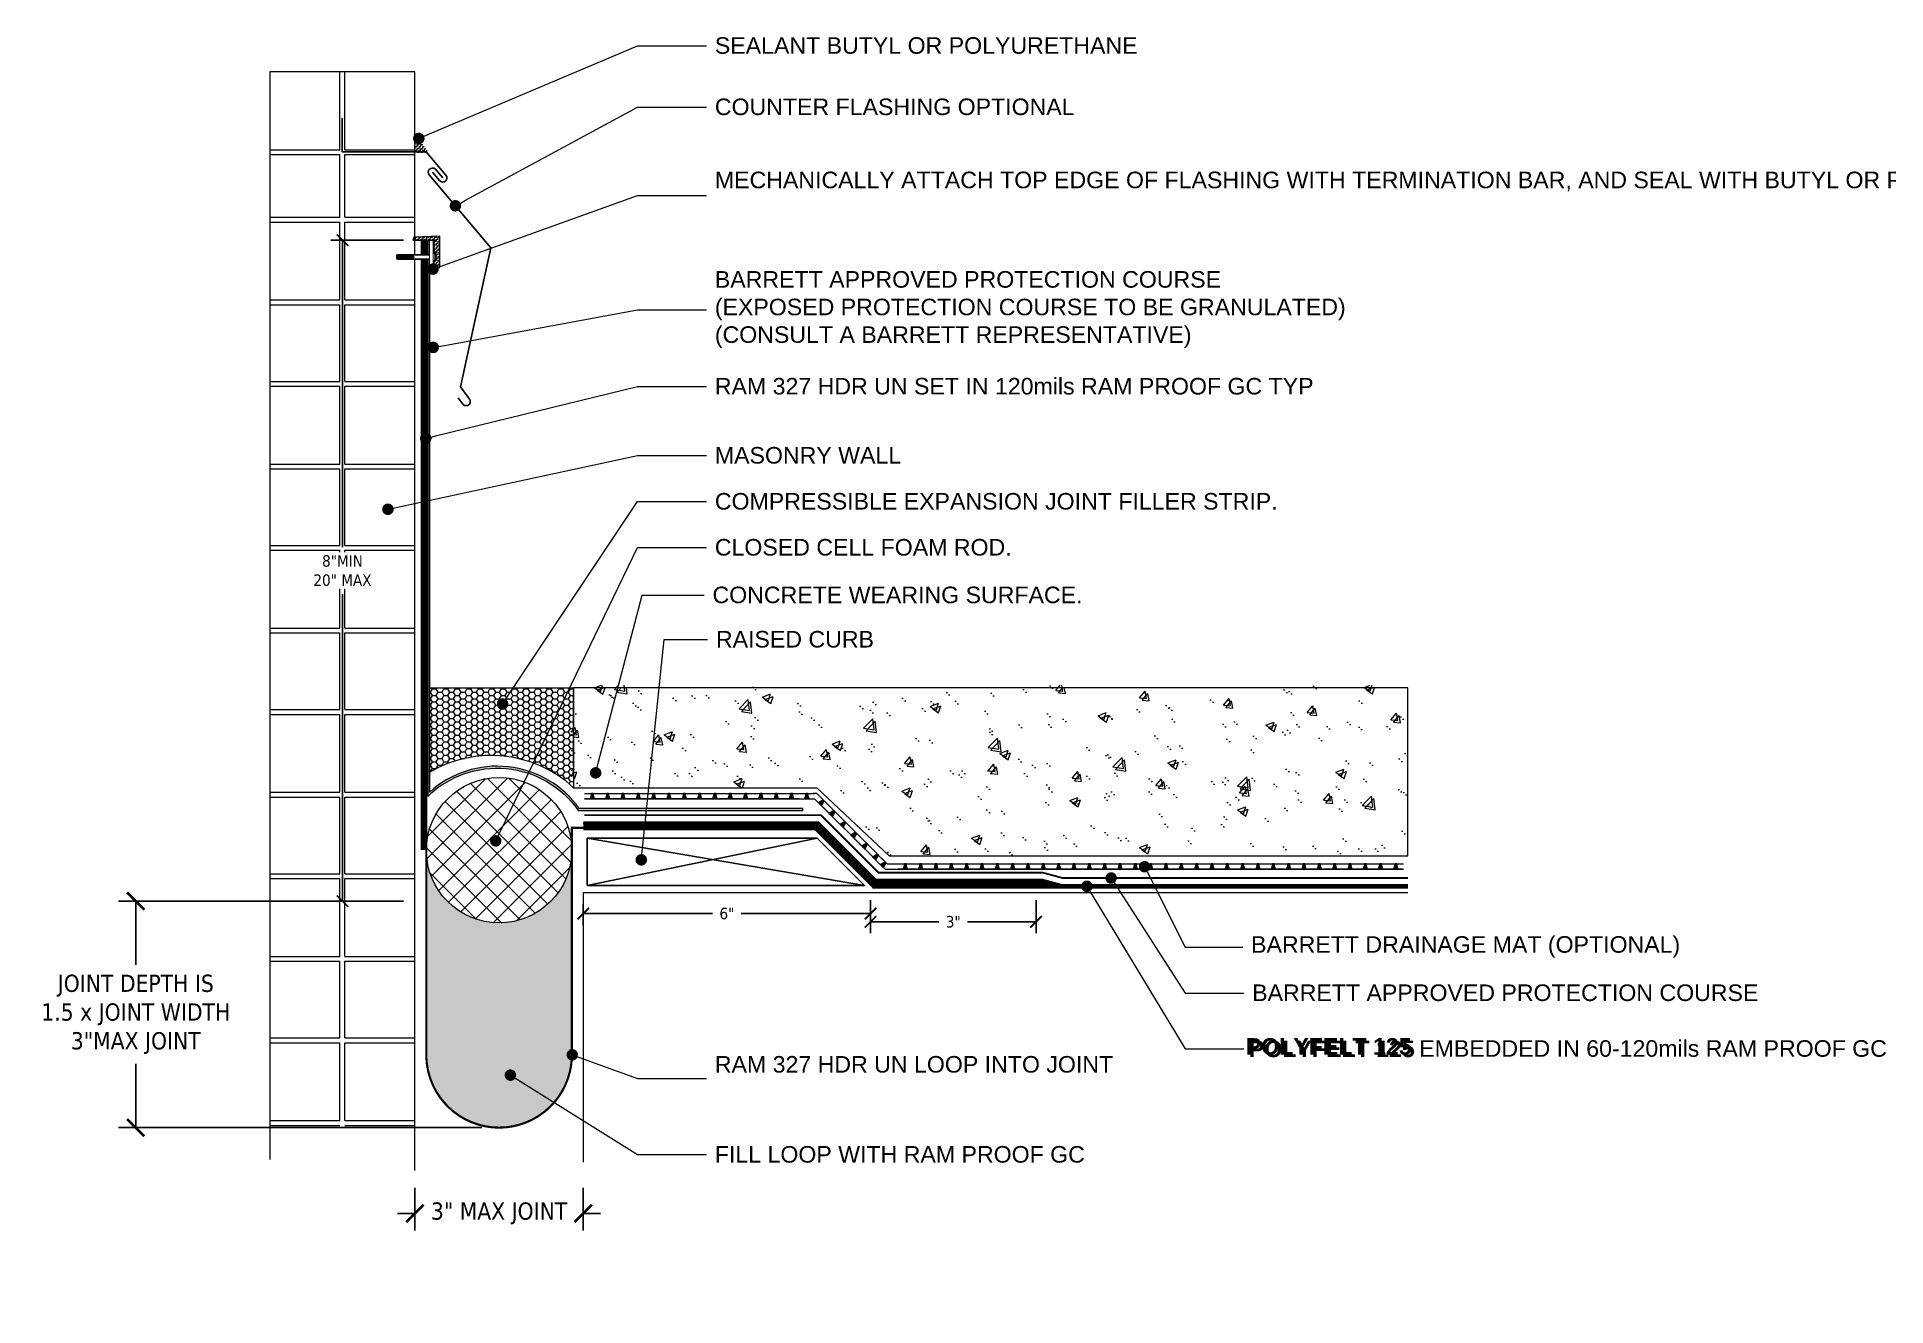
# Model space of a CAD drawing. Header units: inches. Extents: x -15 to 497, y -12 to 71.
# Drawn here: x -15.2 to 105.4, y -11.8 to 71 of the extents above; entities that cross this region are included whole.
import ezdxf
from ezdxf import colors
from ezdxf.entities.mleader import LeaderData, LeaderLine
from ezdxf.math import Vec2, Vec3

# ---------------------------------------------------------------- set-up
doc = ezdxf.new("R2010")
doc.units = ezdxf.units.IN
doc.header["$MEASUREMENT"] = 0
doc.set_wipeout_variables(frame=1)
doc.linetypes.add('Dashed - Dense', pattern=[0.8, 0.5000000000000001, -0.3])
for name, color, linetype, lineweight in [('Dimensions', 20, 'Continuous', 0), ('Drainage Mat', 191, 'Continuous', 0), ('Others', 190, 'Continuous', 0), ('RAM HDR 327', 63, 'Continuous', 0), ('Ram Mastic', 191, 'Continuous', 0), ('RamProof SYSTEM MESH', 7, 'Continuous', 0), ('Text', 20, 'Continuous', 0)]:
    doc.layers.add(name, color=color, linetype=linetype, lineweight=lineweight)
doc.layers.add('Fastener', color=94, linetype='Continuous')
doc.layers.add('Insulation Border', color=8, linetype='Continuous')
doc.layers.add('Metal', color=17, linetype='Continuous', true_color=0x803345)
doc.layers.add('Protection Course', color=99, linetype='Dashed - Dense', lineweight=0, true_color=0x216123)
doc.layers.add('RamProof SYSTEM LIQUID', color=140, linetype='Continuous', lineweight=0, true_color=0x00bfff)
doc.styles.add('Annotative', font='tahoma.ttf')
doc.styles.get("Standard").update_dxf_attribs({"font": 'arial.ttf'})
doc.dimstyles.new('Annotative', dxfattribs={"dimscale": 0, "dimtxt": 0.09375, "dimasz": 0.09375, "dimexe": 0.09375, "dimexo": 0.09375, "dimgap": 0.0625, "dimtad": 0, "dimtih": 1, "dimtoh": 1, "dimlfac": -1, "dimzin": 3, "dimdsep": 46, "dimlunit": 4, "dimtxsty": 'Annotative', "dimblk": 'ARCHTICK', "dimcen": 0.09, "dimclrd": 256, "dimclre": 256, "dimclrt": 256, "dimadec": 0, "dimazin": 2, "dimtfac": 1, "dimtix": 1, "dimtofl": 0, "dimtmove": 1, "dimatfit": 1, "dimldrblk": 'CLOSEDBLANK', "dimfxl": 1, "dimtfill": 1, "dimtolj": 1, "dimtzin": 0, "dimarcsym": 0})

msp = doc.modelspace()

# ---------------------------------------------------------------- texts
at = {"layer": 'Text', "color": 7, "insert": (63.68298508321575, 5.69094534262648), "char_height": 1.08, "width": 12.67966192693094, "attachment_point": 1}
msp.add_mtext('{\\fArial|b1|i0|c0|p34;POLYFELT 125}', dxfattribs=at)
at = {"layer": 'Text', "insert": (63.88607061353148, 5.530583255170657), "char_height": 1.08, "attachment_point": 1}
msp.add_mtext('{\\fArial|b1|i0|c0|p34;\\C140;\\c16760576;POLYFELT 125}', dxfattribs=at)

# ---------------------------------------------------------------- blocks, each defined once
blk = doc.blocks.new('_Dot')
at = {"color": 0, "linetype": 'ByBlock', "lineweight": -2}
blk.add_line((-0.5, 0), (-1, 0), dxfattribs=at)
at = {"color": 0, "linetype": 'ByBlock', "const_width": 0.5}
blk.add_lwpolyline([(-0.25, 0, 1), (0.25, 0, 1)], format="xyb", close=True, dxfattribs=at)
blk = doc.blocks.new('*U6')
at = {"layer": 'Drainage Mat'}
h = blk.add_hatch(color=256, dxfattribs=at)
h.dxf.hatch_style = 1
h.paths.add_polyline_path([(0.5, 0.3434894559173207), (0.4471967740336369, 0.3434894559173207), (0.3551590517043379, 0), (0.5, 0), (0.644840948295661, 0), (0.5528032259663647, 0.3434894559173207)])
at = {"layer": 'Drainage Mat', "linetype": 'Continuous'}
for points in [[(0, 0.3434894559173207), (1, 0.3434894559173207)], [(0, 0), (1, 0)]]:
    blk.add_lwpolyline(points, dxfattribs=at)
blk.add_lwpolyline([(0.5, 0.3434894559173207), (0.4471967740336369, 0.3434894559173207), (0.3551590517043379, 0), (0.5, 0), (0.644840948295661, 0), (0.5528032259663647, 0.3434894559173207)], close=True, dxfattribs=at)
blk = doc.blocks.new('*U7')
at = {"layer": 'Drainage Mat', "color": 0, "linetype": 'ByBlock', "lineweight": -2, "transparency": 16777216}
for p in [(20.545260124074048, 21.31300058774282), (21.545260124074048, 21.31300058774282), (22.545260124074048, 21.31300058774282), (23.545260124074048, 21.31300058774282), (24.545260124074048, 21.31300058774282), (25.545260124074048, 21.31300058774282), (26.545260124074048, 21.31300058774282), (27.545260124074048, 21.31300058774282), (28.545260124074048, 21.31300058774282), (29.545260124074048, 21.31300058774282), (30.545260124074048, 21.31300058774282), (31.545260124074048, 21.31300058774282), (32.54526012407405, 21.31300058774282), (33.54526012407405, 21.31300058774282), (34.54526012407405, 21.31300058774282)]:
    blk.add_blockref('*U6', p, dxfattribs=at)
blk = doc.blocks.new('*U8')
at = {"layer": 'Drainage Mat'}
h = blk.add_hatch(color=256, dxfattribs=at)
h.dxf.hatch_style = 1
h.paths.add_polyline_path([(0.5, 0.3434894559173207), (0.4471967740336369, 0.3434894559173207), (0.3551590517043379, 0), (0.5, 0), (0.644840948295661, 0), (0.5528032259663647, 0.3434894559173207)])
at = {"layer": 'Drainage Mat', "linetype": 'Continuous'}
for points in [[(0, 0.3434894559173207), (1, 0.3434894559173207)], [(0, 0), (1, 0)]]:
    blk.add_lwpolyline(points, dxfattribs=at)
blk.add_lwpolyline([(0.5, 0.3434894559173207), (0.4471967740336369, 0.3434894559173207), (0.3551590517043379, 0), (0.5, 0), (0.644840948295661, 0), (0.5528032259663647, 0.3434894559173207)], close=True, dxfattribs=at)
blk = doc.blocks.new('*U9')
at = {"layer": 'Drainage Mat', "color": 0, "linetype": 'ByBlock', "lineweight": -2, "transparency": 16777216}
for p in [(40.97245032649562, 16.713159733196733), (41.97245032649562, 16.713159733196733), (42.97245032649562, 16.713159733196733), (43.97245032649562, 16.713159733196733), (44.97245032649562, 16.713159733196733), (45.97245032649562, 16.713159733196733), (46.97245032649562, 16.713159733196733), (47.97245032649562, 16.713159733196733), (48.97245032649562, 16.713159733196733), (49.97245032649562, 16.713159733196733), (50.97245032649562, 16.713159733196733), (51.97245032649562, 16.713159733196733), (52.97245032649562, 16.713159733196733), (53.97245032649562, 16.713159733196733), (54.97245032649562, 16.713159733196733), (55.97245032649562, 16.713159733196733), (56.97245032649562, 16.713159733196733), (57.97245032649562, 16.713159733196733), (58.97245032649562, 16.713159733196733), (59.97245032649562, 16.713159733196733), (60.97245032649562, 16.713159733196733), (61.97245032649562, 16.713159733196733), (62.97245032649562, 16.713159733196733), (63.97245032649562, 16.713159733196733), (64.97245032649562, 16.713159733196733), (65.97245032649562, 16.713159733196733), (66.97245032649562, 16.713159733196733), (67.97245032649562, 16.713159733196733), (68.97245032649562, 16.713159733196733), (69.97245032649562, 16.713159733196733), (70.97245032649562, 16.713159733196733), (71.97245032649562, 16.713159733196733), (72.97245032649562, 16.713159733196733)]:
    blk.add_blockref('*U8', p, dxfattribs=at)
blk = doc.blocks.new('*U10')
at = {"layer": 'Drainage Mat'}
h = blk.add_hatch(color=256, dxfattribs=at)
h.dxf.hatch_style = 1
h.paths.add_polyline_path([(0.5, 0.3434894559173207), (0.4471967740336369, 0.3434894559173207), (0.3551590517043379, 0), (0.5, 0), (0.644840948295661, 0), (0.5528032259663647, 0.3434894559173207)])
at = {"layer": 'Drainage Mat', "linetype": 'Continuous'}
for points in [[(0, 0.3434894559173207), (1, 0.3434894559173207)], [(0, 0), (1, 0)]]:
    blk.add_lwpolyline(points, dxfattribs=at)
blk.add_lwpolyline([(0.5, 0.3434894559173207), (0.4471967740336369, 0.3434894559173207), (0.3551590517043379, 0), (0.5, 0), (0.644840948295661, 0), (0.5528032259663647, 0.3434894559173207)], close=True, dxfattribs=at)
blk = doc.blocks.new('*U11')
at = {"layer": 'Drainage Mat', "color": 0, "linetype": 'ByBlock', "lineweight": -2, "transparency": 16777216}
for p in [(1088.3216865915122, 0.3189784293756759), (1089.3216865915122, 0.3189784293756759), (1090.3216865915122, 0.3189784293756759), (1091.3216865915122, 0.3189784293756759), (1092.3216865915122, 0.3189784293756759), (1093.321686591512, 0.3189784293757655)]:
    blk.add_blockref('*U10', p, dxfattribs=at)
blk = doc.blocks.new('_ArchTick')
at = {"color": 0, "linetype": 'ByBlock', "const_width": 0.15}
blk.add_lwpolyline([(-0.5, -0.5), (0.5, 0.5)], dxfattribs=at)
blk = doc.blocks.new('*D15')
at = {"layer": 'Defpoints', "color": 0, "transparency": 16777216}
for p in [(20.45954389569306, 15.167046986022456), (39.200448919560586, 15.449538321896512), (39.200448919560586, 13.81777169583956)]:
    blk.add_point(p, dxfattribs=at)
at = {"layer": 'Dimensions', "lineweight": -2, "transparency": 16777216}
for p, q in [((39.200448919560586, 14.699538321896512), (39.200448919560586, 13.06777169583956)), ((20.45954389569306, 14.417046986022456), (20.45954389569306, 13.06777169583956)), ((20.45954389569306, 13.81777169583956), (28.891530994597943, 13.81777169583956)), ((39.200448919560586, 13.81777169583956), (30.768461820655702, 13.81777169583956))]:
    blk.add_line(p, q, dxfattribs=at)
at = {"layer": 'Dimensions', "lineweight": -2, "transparency": 16777216, "xscale": 0.75, "yscale": 0.75, "zscale": 0.75, "rotation": 180}
blk.add_blockref('_ArchTick', (20.45954389569306, 13.81777169583956), dxfattribs=at)
at = {"layer": 'Dimensions', "lineweight": -2, "transparency": 16777216, "xscale": 0.75, "yscale": 0.75, "zscale": 0.75}
blk.add_blockref('_ArchTick', (39.200448919560586, 13.81777169583956), dxfattribs=at)
at = {"layer": 'Dimensions', "transparency": 16777216, "insert": (29.829996407626822, 13.81777169583956), "char_height": 0.75, "attachment_point": 5, "style": 'Annotative', "bg_fill": 3, "box_fill_scale": 1.25, "bg_fill_color": 9, "bg_fill_true_color": 13158600, "bg_fill_transparency": 0}
blk.add_mtext('\\A1;6"', dxfattribs=at)
blk = doc.blocks.new('_ClosedBlank')
at = {"color": 0, "linetype": 'ByBlock', "lineweight": -2}
for p, q in [((-1, 0.1666666666666666), (0, 0)), ((-1, 0.1666666666666666), (-1, -0.1666666666666666)), ((0, 0), (-1, -0.1666666666666666))]:
    blk.add_line(p, q, dxfattribs=at)
blk = doc.blocks.new('*D16')
at = {"layer": 'Defpoints', "color": 0, "transparency": 16777216}
for p in [(39.200448919560586, 15.449538321896512), (49.9974095745481, 15.449538321896512), (49.9974095745481, 13.280476145020799)]:
    blk.add_point(p, dxfattribs=at)
at = {"layer": 'Dimensions', "lineweight": -2, "transparency": 16777216}
for p, q in [((39.200448919560586, 14.699538321896512), (39.200448919560586, 12.530476145020799)), ((49.9974095745481, 14.699538321896512), (49.9974095745481, 12.530476145020799)), ((39.200448919560586, 13.280476145020799), (43.66348599655065, 13.280476145020799)), ((49.9974095745481, 13.280476145020799), (45.53437249755804, 13.280476145020799))]:
    blk.add_line(p, q, dxfattribs=at)
at = {"layer": 'Dimensions', "lineweight": -2, "transparency": 16777216, "xscale": 0.75, "yscale": 0.75, "zscale": 0.75, "rotation": 180}
blk.add_blockref('_ArchTick', (39.200448919560586, 13.280476145020799), dxfattribs=at)
at = {"layer": 'Dimensions', "lineweight": -2, "transparency": 16777216, "xscale": 0.75, "yscale": 0.75, "zscale": 0.75}
blk.add_blockref('_ArchTick', (49.9974095745481, 13.280476145020799), dxfattribs=at)
at = {"layer": 'Dimensions', "transparency": 16777216, "insert": (44.59892924705434, 13.280476145020799), "char_height": 0.75, "attachment_point": 5, "style": 'Annotative', "bg_fill": 3, "box_fill_scale": 1.25, "bg_fill_color": 9, "bg_fill_true_color": 13158600, "bg_fill_transparency": 0}
blk.add_mtext('\\A1;3"', dxfattribs=at)
blk = doc.blocks.new('zamac')
blk.add_wipeout([(-2.34375, 0.11718750000000022), (-2.265625, 0.13671875), (0, 0.13671875), (0, -0.13671875), (-2.265625, -0.13671875), (-2.34375, -0.11718749999999978)])
at = {"color": 0, "linetype": 'Continuous', "ltscale": 1.75}
for points in [[(-2.265625, 0.0390625), (-2.265625, 0.13671875), (-2.34375, 0.1171875), (-2.34375, -0.1171875), (-2.265625, -0.13671875), (-2.265625, -0.0390625)], [(-2.34375, -0.0390625), (-1.25, -0.0390625), (-1.25, 0.0390625), (-2.34375, 0.0390625)], [(-2.265625, 0.13671875), (0, 0.13671875)], [(0, -0.13671875), (-2.265625, -0.13671875)]]:
    blk.add_lwpolyline(points, dxfattribs=at)
blk.add_lwpolyline([(0, -0.3515625), (0, 0.3515625), (0.01953125, 0.3515625, -0.2360679774997382), (0.05078125, 0.3359375), (0.1484375, 0.2057291666667425, -0.1622776601684073), (0.15625, 0.1822916666667424), (0.15625, -0.1822916666667424, -0.162277660168398), (0.1484375, -0.2057291666667425), (0.05078125, -0.3359375, -0.2360679774997485), (0.01953125, -0.3515625)], format="xyb", close=True, dxfattribs=at)
blk = doc.blocks.new('flat term')
at = {"layer": 'Fastener'}
blk.add_blockref('zamac', (476.01769965714425, 15.023769702130398), dxfattribs=at)
at = {"layer": 'Drainage Mat'}
blk.add_lwpolyline([(476.01769965714425, 13.956656983527996), (475.8313328278162, 13.956656983527996), (475.8313328278162, 16.118154102775097), (476.01769965714425, 16.118154102775097)], close=True, dxfattribs=at)
blk.add_wipeout([(476.01769965714425, 13.956656983527996), (475.8313328278162, 13.956656983527996), (475.8313328278162, 16.118154102775097), (476.01769965714425, 16.118154102775097)]).dxf.layer = 'Fastener'
blk = doc.blocks.new('*D12')
at = {"layer": 'Defpoints', "color": 0, "transparency": 16777216}
for p in [(9.473770822429746, 57.751558923860415), (4.74942460111018, 14.62975143520373), (9.473770822429746, 14.62975143520373)]:
    blk.add_point(p, dxfattribs=at)
at = {"layer": 'Dimensions', "lineweight": -2, "transparency": 16777216}
for p, q in [((8.723770822429746, 57.751558923860415), (3.9994246011101704, 57.751558923860415)), ((4.749424601110171, 57.751558923860415), (4.749424601110175, 37.71483247973355)), ((4.74942460111018, 14.62975143520373), (4.749424601110175, 34.66647787933059)), ((8.723770822429746, 14.62975143520373), (3.99942460111018, 14.629751435203728))]:
    blk.add_line(p, q, dxfattribs=at)
at = {"layer": 'Dimensions', "lineweight": -2, "transparency": 16777216, "xscale": 0.75, "yscale": 0.75, "zscale": 0.75}
for p, rotation in [((4.749424601110171, 57.751558923860415), 90), ((4.74942460111018, 14.62975143520373), 270)]:
    blk.add_blockref('_ArchTick', p, dxfattribs=dict(at, rotation=rotation))
at = {"layer": 'Dimensions', "transparency": 16777216, "insert": (4.749424601110184, 36.190655179532065), "char_height": 0.75, "attachment_point": 5, "style": 'Annotative', "bg_fill": 3, "box_fill_scale": 1.25, "bg_fill_color": 9, "bg_fill_true_color": 13158600, "bg_fill_transparency": 0}
blk.add_mtext('\\A1;8"MIN\\P20" MAX', dxfattribs=at)
blk = doc.blocks.new('*D13')
at = {"layer": 'Defpoints', "color": 0, "transparency": 16777216}
for p in [(9.473770822429746, 14.62975143520373), (-8.735760788803862, -0.14644585384011), (14.966657399372714, -0.14644585384010617)]:
    blk.add_point(p, dxfattribs=at)
at = {"layer": 'Dimensions', "lineweight": -2, "transparency": 16777216}
for p, q in [((8.348770822429746, 14.62975143520373), (-9.860760788803866, 14.629751435203728)), ((-8.735760788803866, 14.629751435203728), (-8.735760788803864, 10.475996309822172)), ((-8.735760788803862, -0.14644585384011), (-8.735760788803864, 4.007309271541445)), ((13.841657399372714, -0.14644585384010636), (-9.860760788803864, -0.14644585384011016))]:
    blk.add_line(p, q, dxfattribs=at)
at = {"layer": 'Dimensions', "lineweight": -2, "transparency": 16777216, "xscale": 1.125, "yscale": 1.125, "zscale": 1.125}
for p, rotation in [((-8.735760788803866, 14.629751435203728), 90), ((-8.735760788803862, -0.14644585384011), 270)]:
    blk.add_blockref('_ArchTick', p, dxfattribs=dict(at, rotation=rotation))
at = {"layer": 'Dimensions', "transparency": 16777216, "insert": (-8.73576078880386, 7.24165279068181), "char_height": 1.125, "attachment_point": 5, "style": 'Annotative', "bg_fill": 3, "box_fill_scale": 1.25, "bg_fill_color": 9, "bg_fill_true_color": 13158600, "bg_fill_transparency": 0}
blk.add_mtext('\\A1;JOINT DEPTH IS\\P1.5 x JOINT WIDTH\\P3"MAX JOINT', dxfattribs=at)
blk = doc.blocks.new('*D14')
at = {"layer": 'Defpoints', "color": 0, "transparency": 16777216}
for p in [(9.473770822429742, -2.9432225013415234), (20.45954389569306, -2.9432225013415234), (9.473770822429742, -5.742847099574121)]:
    blk.add_point(p, dxfattribs=at)
at = {"layer": 'Dimensions', "lineweight": -2, "transparency": 16777216}
for p, q in [((9.473770822429742, -4.068222501341523), (9.473770822429742, -6.867847099574121)), ((20.45954389569306, -4.068222501341523), (20.45954389569306, -6.867847099574121)), ((9.473770822429742, -5.742847099574121), (8.348770822429742, -5.742847099574121)), ((20.45954389569306, -5.742847099574121), (21.58454389569306, -5.742847099574121))]:
    blk.add_line(p, q, dxfattribs=at)
at = {"layer": 'Dimensions', "lineweight": -2, "transparency": 16777216, "xscale": 1.125, "yscale": 1.125, "zscale": 1.125}
blk.add_blockref('_ArchTick', (9.473770822429742, -5.742847099574121), dxfattribs=at)
at = {"layer": 'Dimensions', "lineweight": -2, "transparency": 16777216, "xscale": 1.125, "yscale": 1.125, "zscale": 1.125, "rotation": 180}
blk.add_blockref('_ArchTick', (20.45954389569306, -5.742847099574121), dxfattribs=at)
at = {"layer": 'Dimensions', "transparency": 16777216, "insert": (14.9666573590614, -5.742847099574121), "char_height": 1.125, "attachment_point": 5, "style": 'Annotative', "bg_fill": 3, "box_fill_scale": 1.25, "bg_fill_color": 9, "bg_fill_true_color": 13158600, "bg_fill_transparency": 0}
blk.add_mtext('\\A1;3" MAX JOINT', dxfattribs=at)

# ---------------------------------------------------------------- hatches: boundary and pattern name
at = {"layer": 'Drainage Mat'}
h = msp.add_hatch(dxfattribs=at)
h.set_pattern_fill('ANSI37', color=256, scale=8)
h.set_pattern_definition([(45, (-1052.8833188328545, 21.97539289158992), (-0.7071067811865476, 0.7071067811865476), []), (135, (-1052.8833188328545, 21.97539289158992), (-0.7071067811865476, -0.7071067811865475), [])])
edge = h.paths.add_edge_path()
edge.add_arc((14.961574016520672, 17.941058071974528), 4.7428868662594255, 0, 360)
h = msp.add_hatch(color=256, dxfattribs=at)
h.dxf.hatch_style = 1
h.paths.add_polyline_path([(40.184830971966676, 17.159197186940943), (40.14749345281734, 17.196534706090283), (39.83952923168795, 17.01873148012906), (39.94194724842146, 16.916313463395714), (40.04436526515474, 16.813895446662368), (40.22216849111601, 17.121859667791604)])
at = {"layer": 'Others'}
h = msp.add_hatch(dxfattribs=at)
h.set_pattern_fill('CONCRETE___STRUCTURAL_0002', color=30, style=0, pattern_type=2)
h.set_pattern_definition([(50.000000000000014, (46.87942910256844, 23.116830434271197), (-5.465522591416535, 0.4781712685672681), [0.5714999999998732, -6.286499999998607]), (355, (46.87942910256844, 23.116830434271197), (-1.0572851621308268, 5.731704058792826), [0.45719999999989924, -5.029199999998892]), (100.45139999999986, (47.33488930416853, 23.076982863471176), (4.408241488659885, 5.253529310503299), [0.48570024779989257, -5.342702893438817]), (46.1842, (46.87942910256844, 24.640830434270857), (-8.132376790525619, 1.2612548891868407), [0.8572499999998102, -9.429749999997908]), (96.63559999999983, (47.55712709946839, 24.53572543493077), (7.122129816279565, 7.4227781762597145), [0.7285503945598389, -8.014053059998226]), (351.1842, (46.87942910256844, 24.640830434270857), (7.122124021916669, 7.422783739049336), [0.6857999999998489, -7.543799999998337]), (20.999999999999982, (47.64142910256838, 24.259830434270942), (-4.548431737141675, 3.0679559468692057), [0.571499999999874, -6.286499999998615]), (325.9999999999998, (47.64142910256838, 24.259830434270942), (1.8540628292420682, 5.525643343255794), [0.4571999999998992, -5.029199999998891]), (71.45140000000022, (48.02046491802831, 24.00416719655094), (6.402496429789534, 2.457682384929318), [0.4857002477998929, -5.3427028934388225]), (37.50000000000002, (46.87942910256844, 23.116830434271197), (0.09265809751773335, 2.5366511661940345), [0, -4.968239999998905, 0, -5.105399999998875, 0, -5.0482499999988875]), (7.500000000000017, (46.87942910256844, 23.116830434271197), (2.0045898753087297, 3.0054172445429237), [0, -2.9108399999993586, 0, -4.85393999999893, 0, -1.924049999999576]), (327.50000000000006, (45.1801691025688, 23.116830434271197), (-4.06772696363286, 0.17186812261593376), [0, -1.90499999999958, 0, -5.94359999999869, 0, -7.886699999998261]), (317.50000000000017, (44.418169102568854, 23.116830434271197), (4.443878610388001, 0.7627999653721076), [0, -2.476499999999451, 0, -3.9471599999991267, 0, -5.600699999998759])])
h.paths.add_polyline_path([(74.09249795981769, 28.718132410701276), (19.666360245318955, 28.718132410701276), (19.666360245318955, 22.18367738066789), (35.525457125430975, 22.183677380667977), (40.2497322371738, 17.75103284738497), (41.02963643228678, 17.751032847384973), (43.387296638649204, 17.75103284738498), (51.03856013273354, 17.751032847385), (52.533331583760955, 17.751032847385005), (74.09249795981792, 17.75103284738507)])
h = msp.add_hatch(dxfattribs=at)
h.set_pattern_fill('CONCRETE___STRUCTURAL_0002', color=256, style=0, pattern_type=2)
h.set_pattern_definition([(50.000000000000014, (47.041305962373826, 22.954953574465804), (-5.465522591416535, 0.4781712685672681), [0.5714999999998733, -6.2864999999986075]), (355, (47.041305962373826, 22.954953574465804), (-1.0572851621308268, 5.731704058792826), [0.45719999999989924, -5.029199999998892]), (100.45139999999986, (47.496766163973916, 22.915106003665784), (4.408241488659885, 5.253529310503299), [0.4857002477998926, -5.342702893438818]), (46.1842, (47.041305962373826, 24.478953574465464), (-8.132376790525619, 1.2612548891868407), [0.8572499999998103, -9.42974999999791]), (96.63559999999983, (47.71900395927378, 24.37384857512538), (7.122129816279565, 7.4227781762597145), [0.728550394559839, -8.014053059998227]), (351.1842, (47.041305962373826, 24.478953574465464), (7.122124021916669, 7.422783739049336), [0.6857999999998489, -7.543799999998337]), (20.999999999999982, (47.80330596237377, 24.09795357446555), (-4.548431737141675, 3.0679559468692057), [0.571499999999874, -6.286499999998615]), (325.9999999999998, (47.80330596237377, 24.09795357446555), (1.8540628292420682, 5.525643343255794), [0.4571999999998992, -5.029199999998891]), (71.45140000000022, (48.1823417778337, 23.84229033674555), (6.402496429789534, 2.457682384929318), [0.4857002477998929, -5.3427028934388225]), (37.50000000000002, (47.041305962373826, 22.954953574465804), (0.09265809751773335, 2.5366511661940345), [0, -4.968239999998905, 0, -5.105399999998875, 0, -5.0482499999988875]), (7.500000000000017, (47.041305962373826, 22.954953574465804), (2.0045898753087297, 3.0054172445429237), [0, -2.9108399999993586, 0, -4.85393999999893, 0, -1.924049999999576]), (327.50000000000006, (45.342045962374186, 22.954953574465804), (-4.06772696363286, 0.17186812261593376), [0, -1.90499999999958, 0, -5.94359999999869, 0, -7.886699999998261]), (317.50000000000017, (44.58004596237424, 22.954953574465804), (4.443878610388001, 0.7627999653721076), [0, -2.4764999999994513, 0, -3.947159999999127, 0, -5.60069999999876])])
h.paths.add_polyline_path([(74.25437481962308, 28.556255550895884), (19.828237105124344, 28.556255550895884), (19.828237105124344, 22.0218005208625), (35.687333985236364, 22.021800520862584), (40.41160909697919, 17.589155987579577), (41.19151329209217, 17.58915598757958), (43.54917349845459, 17.589155987579588), (51.200436992538926, 17.58915598757961), (52.695208443566344, 17.589155987579613), (74.25437481962331, 17.589155987579677)])
at = {"layer": 'Protection Course'}
h = msp.add_hatch(dxfattribs=at)
h.set_pattern_fill('AGGREGAT', color=256, scale=0.3, pattern_type=2)
h.set_pattern_definition([(0, (-1052.8782354500026, 21.992326033190636), (0.3, 0.3), [0.03, -0.045, 0.015, -0.045, 0.015, -0.15]), (0, (-1052.7282354500026, 22.022326033190637), (0.3, 0.3), [0.015, -0.285]), (0, (-1052.8182354500027, 22.037326033190638), (0.3, 0.3), [0.015, -0.03, 0.015, -0.24]), (0, (-1052.6682354500026, 22.05232603319064), (0.3, 0.3), [0.03, -0.27]), (0, (-1052.6382354500029, 22.06732603319064), (0.3, 0.3), [0.015, -0.285]), (0, (-1052.7282354500026, 22.09732603319064), (0.3, 0.3), [0.03, -0.27]), (0, (-1052.8782354500026, 22.11232603319064), (0.3, 0.3), [0.015, -0.03, 0.015, -0.075, 0.045, -0.12]), (0, (-1052.6682354500026, 22.142326033190635), (0.3, 0.3), [0.03, -0.27]), (0, (-1052.848235450003, 22.157326033190635), (0.3, 0.3), [0.03, -0.015, 0.015, -0.12, 0.015, -0.105]), (0, (-1052.8632354500028, 22.172326033190636), (0.3, 0.3), [0.015, -0.285]), (0, (-1052.7582354500028, 22.187326033190637), (0.3, 0.3), [0.015, -0.015, 0.015, -0.255]), (0, (-1052.8032354500028, 22.202326033190637), (0.3, 0.3), [0.015, -0.285]), (0, (-1052.6082354500027, 22.217326033190638), (0.3, 0.3), [0.015, -0.285]), (0, (-1052.7432354500029, 22.23232603319063), (0.3, 0.3), [0.015, -0.12, 0.015, -0.15]), (0, (-1052.7432354500029, 22.24732603319063), (0.3, 0.3), [0.03, -0.27]), (0, (-1052.683235450003, 22.262326033190632), (0.3, 0.3), [0.03, -0.27]), (0, (-1052.8632354500028, 22.277326033190633), (0.3, 0.3), [0.015, -0.18, 0.03, -0.075]), (90, (-1052.8782354500026, 22.12732603319064), (-0.29999999999999993, 0.3), [0.06, -0.06, 0.03, -0.15]), (90, (-1052.8632354500028, 22.12732603319064), (-0.29999999999999993, 0.3), [0.015, -0.105, 0.03, -0.15]), (90, (-1052.848235450003, 22.05232603319064), (-0.29999999999999993, 0.3), [0.045, -0.255]), (90, (-1052.8332354500026, 22.05232603319064), (-0.29999999999999993, 0.3), [0.03, -0.27]), (90, (-1052.8182354500027, 22.007326033190637), (-0.29999999999999993, 0.3), [0.015, -0.18, 0.015, -0.015, 0.03, -0.045]), (90, (-1052.788235450003, 22.007326033190637), (-0.29999999999999993, 0.3), [0.015, -0.105, 0.015, -0.165]), (90, (-1052.7732354500026, 22.12732603319064), (-0.29999999999999993, 0.3), [0.03, -0.045, 0.015, -0.015, 0.03, -0.165]), (90, (-1052.7582354500028, 22.06732603319064), (-0.29999999999999993, 0.3), [0.03, -0.165, 0.015, -0.09]), (90, (-1052.7432354500029, 22.007326033190637), (-0.29999999999999993, 0.3), [0.015, -0.015, 0.03, -0.24]), (90, (-1052.7132354500027, 22.202326033190637), (-0.29999999999999993, 0.3), [0.015, -0.285]), (90, (-1052.6982354500028, 22.202326033190637), (-0.29999999999999993, 0.3), [0.03, -0.03, 0.015, -0.015, 0.03, -0.18]), (90, (-1052.683235450003, 22.06732603319064), (-0.29999999999999993, 0.3), [0.015, -0.015, 0.015, -0.03, 0.015, -0.21]), (90, (-1052.6382354500029, 22.172326033190636), (-0.29999999999999993, 0.3), [0.06, -0.24]), (90, (-1052.6232354500025, 22.142326033190635), (-0.29999999999999993, 0.3), [0.06, -0.045, 0.03, -0.165]), (90, (-1052.6082354500027, 22.022326033190637), (-0.29999999999999993, 0.3), [0.015, -0.045, 0.03, -0.21]), (90, (-1052.5932354500028, 22.05232603319064), (-0.29999999999999993, 0.3), [0.045, -0.255]), (45, (-1052.7582354500028, 21.992326033190636), (0, 0.29999999949659056), [0.021213000000000003, -0.4030510686]), (45, (-1052.5932354500028, 22.007326033190637), (0, 0.29999999949659056), [0.021213000000000003, -0.36062506860000004, 0.021213000000000003, -0.021213000000000003]), (45, (-1052.788235450003, 22.022326033190637), (0, 0.29999999949659056), [0.021213000000000003, -0.16970400000000002, 0.021213000000000003, -0.21213406860000003]), (45, (-1052.7132354500027, 22.022326033190637), (0, 0.29999999949659056), [0.021213000000000003, -0.3394120686, 0.021213000000000003, -0.042426000000000005]), (45, (-1052.6982354500028, 22.022326033190637), (0, 0.29999999949659056), [0.042426000000000005, -0.16970400000000002, 0.042426000000000005, -0.16970806859999998]), (45, (-1052.7732354500026, 22.05232603319064), (0, 0.29999999949659056), [0.02121, -0.19091999999999998, 0.02121, -0.02121, 0.02121, -0.1485040686]), (45, (-1052.6232354500025, 22.06732603319064), (0, 0.29999999949659056), [0.021213000000000003, -0.021213000000000003, 0.021213000000000003, -0.36062506860000004]), (45, (-1052.8332354500026, 22.08232603319064), (0, 0.29999999949659056), [0.021213000000000003, -0.254556, 0.021213000000000003, -0.12728206860000002]), (45, (-1052.5932354500028, 22.11232603319064), (0, 0.29999999949659056), [0.02121, -0.02121, 0.02121, -0.08485200000000001, 0.02121, -0.2545720686]), (45, (-1052.7732354500026, 22.157326033190635), (0, 0.29999999949659056), [0.021213000000000003, -0.4030510686]), (45, (-1052.848235450003, 22.172326033190636), (0, 0.29999999949659056), [0.04242629999999999, -0.3818377686]), (45, (-1052.8782354500026, 22.202326033190637), (0, 0.29999999949659056), [0.021213000000000003, -0.021213000000000003, 0.021213000000000003, -0.36062506860000004]), (45, (-1052.7132354500027, 22.24732603319063), (0, 0.29999999949659056), [0.021213000000000003, -0.4030510686]), (45, (-1052.6232354500025, 22.277326033190633), (0, 0.29999999949659056), [0.021213000000000003, -0.4030510686]), (135, (-1052.7432354500029, 22.022326033190637), (1.6653345369377347e-17, 0.29999999949659056), [0.021213000000000003, -0.4030510686]), (135, (-1052.7282354500026, 22.022326033190637), (1.6653345369377347e-17, 0.29999999949659056), [0.021213000000000003, -0.4030510686]), (135, (-1052.8182354500027, 22.037326033190638), (1.6653345369377347e-17, 0.29999999949659056), [0.021213000000000003, -0.08485200000000001, 0.042426000000000005, -0.2757730686]), (135, (-1052.8782354500026, 22.037326033190638), (1.6653345369377347e-17, 0.29999999949659056), [0.021213000000000003, -0.4030510686]), (135, (-1052.683235450003, 22.08232603319064), (1.6653345369377347e-17, 0.29999999949659056), [0.021213000000000003, -0.16970562, 0.021213000000000003, -0.2121324486]), (135, (-1052.6682354500026, 22.08232603319064), (1.6653345369377347e-17, 0.29999999949659056), [0.02121, -0.12729, 0.02121, -0.12726, 0.02121, -0.10608406860000001]), (135, (-1052.848235450003, 22.09732603319064), (1.6653345369377347e-17, 0.29999999949659056), [0.021213000000000003, -0.4030510686]), (135, (-1052.6082354500027, 22.11232603319064), (1.6653345369377347e-17, 0.29999999949659056), [0.04242, -0.10606499999999999, 0.02121, -0.02121, 0.02121, -0.21214906860000002]), (135, (-1052.8032354500028, 22.157326033190635), (1.6653345369377347e-17, 0.29999999949659056), [0.021213000000000003, -0.4030510686]), (135, (-1052.683235450003, 22.157326033190635), (1.6653345369377347e-17, 0.29999999949659056), [0.04242629999999999, -0.3818377686]), (135, (-1052.6682354500026, 22.157326033190635), (1.6653345369377347e-17, 0.29999999949659056), [0.021213000000000003, -0.4030510686]), (135, (-1052.7582354500028, 22.187326033190637), (1.6653345369377347e-17, 0.29999999949659056), [0.021213000000000003, -0.4030510686]), (135, (-1052.848235450003, 22.23232603319063), (1.6653345369377347e-17, 0.29999999949659056), [0.021213000000000003, -0.4030510686]), (135, (-1052.6082354500027, 22.23232603319063), (1.6653345369377347e-17, 0.29999999949659056), [0.021213000000000003, -0.4030510686]), (26.565051199999992, (-1052.848235450003, 21.992326033190636), (0.30000000000002824, 1.2001934446281836e-10), [0.03354, -0.6372803930999998]), (26.565051199999992, (-1052.8782354500026, 22.022326033190637), (0.30000000000002824, 1.2001934446281836e-10), [0.03354, -0.6372803930999998]), (26.565051199999992, (-1052.8782354500026, 22.037326033190638), (0.30000000000002824, 1.2001934446281836e-10), [0.03354, -0.6372803930999998]), (26.565051199999992, (-1052.8032354500028, 22.037326033190638), (0.30000000000002824, 1.2001934446281836e-10), [0.03354, -0.6372803930999998]), (26.565051199999992, (-1052.8182354500027, 22.09732603319064), (0.30000000000002824, 1.2001934446281836e-10), [0.03354, -0.6372803930999998]), (26.565051199999992, (-1052.8182354500027, 22.11232603319064), (0.30000000000002824, 1.2001934446281836e-10), [0.03354, -0.6372803930999998]), (26.565051199999992, (-1052.7582354500028, 22.172326033190636), (0.30000000000002824, 1.2001934446281836e-10), [0.03354, -0.6372803930999998]), (26.565051199999992, (-1052.7432354500029, 22.187326033190637), (0.30000000000002824, 1.2001934446281836e-10), [0.03354, -0.6372803930999998]), (26.565051199999992, (-1052.8632354500028, 22.217326033190638), (0.30000000000002824, 1.2001934446281836e-10), [0.03354, -0.6372803930999998]), (26.565051199999992, (-1052.7732354500026, 22.217326033190638), (0.30000000000002824, 1.2001934446281836e-10), [0.03354, -0.6372803930999998]), (63.43494882000001, (-1052.6232354500025, 21.992326033190636), (1.5299594924300663e-11, 0.3000000000000282), [0.03353999999999996, -0.6372803930999992]), (63.43494882000001, (-1052.6982354500028, 22.037326033190638), (1.5299594924300663e-11, 0.3000000000000282), [0.03353999999999996, -0.6372803930999992]), (63.43494882000001, (-1052.7432354500029, 22.06732603319064), (1.5299594924300663e-11, 0.3000000000000282), [0.03353999999999996, -0.6372803930999992]), (63.43494882000001, (-1052.6982354500028, 22.11232603319064), (1.5299594924300663e-11, 0.3000000000000282), [0.03353999999999996, -0.6372803930999992]), (63.43494882000001, (-1052.683235450003, 22.11232603319064), (1.5299594924300663e-11, 0.3000000000000282), [0.03353999999999996, -0.6372803930999992]), (63.43494882000001, (-1052.788235450003, 22.157326033190635), (1.5299594924300663e-11, 0.3000000000000282), [0.03353999999999996, -0.6372803930999992]), (63.43494882000001, (-1052.8182354500027, 22.172326033190636), (1.5299594924300663e-11, 0.3000000000000282), [0.03353999999999996, -0.6372803930999992]), (63.43494882000001, (-1052.6982354500028, 22.23232603319063), (1.5299594924300663e-11, 0.3000000000000282), [0.03353999999999996, -0.6372803930999992]), (63.43494882000001, (-1052.8182354500027, 22.262326033190632), (1.5299594924300663e-11, 0.3000000000000282), [0.03353999999999996, -0.6372803930999992]), (116.56505120000001, (-1052.8632354500028, 22.172326033190636), (-1.200194443828906e-10, 0.3000000000000282), [0.03353999999999996, -0.6372803930999992]), (116.56505120000001, (-1052.683235450003, 22.172326033190636), (-1.200194443828906e-10, 0.3000000000000282), [0.03353999999999996, -0.6372803930999992]), (116.56505120000001, (-1052.8782354500026, 22.187326033190637), (-1.200194443828906e-10, 0.3000000000000282), [0.03353999999999996, -0.6372803930999992]), (116.56505120000001, (-1052.6382354500029, 22.23232603319063), (-1.200194443828906e-10, 0.3000000000000282), [0.03353999999999996, -0.6372803930999992]), (116.56505120000001, (-1052.8332354500026, 22.24732603319063), (-1.200194443828906e-10, 0.3000000000000282), [0.03353999999999996, -0.6372803930999992]), (116.56505120000001, (-1052.7732354500026, 22.262326033190632), (-1.200194443828906e-10, 0.3000000000000282), [0.03353999999999996, -0.6372803930999992]), (153.4349488, (-1052.7582354500028, 21.992326033190636), (-0.3000000000000282, 1.200193777695091e-10), [0.03354, -0.6372803930999998]), (153.4349488, (-1052.8182354500027, 22.022326033190637), (-0.3000000000000282, 1.200193777695091e-10), [0.03354, -0.6372803930999998]), (153.4349488, (-1052.6082354500027, 22.037326033190638), (-0.3000000000000282, 1.200193777695091e-10), [0.03354, -0.6372803930999998]), (153.4349488, (-1052.6382354500029, 22.06732603319064), (-0.3000000000000282, 1.200193777695091e-10), [0.03354, -0.6372803930999998]), (153.4349488, (-1052.7582354500028, 22.09732603319064), (-0.3000000000000282, 1.200193777695091e-10), [0.03354, -0.6372803930999998]), (153.4349488, (-1052.8332354500026, 22.11232603319064), (-0.3000000000000282, 1.200193777695091e-10), [0.03354, -0.6372803930999998]), (153.4349488, (-1052.7432354500029, 22.11232603319064), (-0.3000000000000282, 1.200193777695091e-10), [0.03354, -0.6372803930999998]), (153.4349488, (-1052.788235450003, 22.142326033190635), (-0.3000000000000282, 1.200193777695091e-10), [0.03354, -0.6372803930999998]), (153.4349488, (-1052.788235450003, 22.217326033190638), (-0.3000000000000282, 1.200193777695091e-10), [0.03354, -0.6372803930999998]), (153.4349488, (-1052.8782354500026, 22.277326033190633), (-0.3000000000000282, 1.200193777695091e-10), [0.03354, -0.6372803930999998]), (153.4349488, (-1052.6982354500028, 22.277326033190633), (-0.3000000000000282, 1.200193777695091e-10), [0.03354, -0.6372803930999998]), (153.4349488, (-1052.6682354500026, 22.277326033190633), (-0.3000000000000282, 1.200193777695091e-10), [0.03354, -0.6372803930999998])])
edge = h.paths.add_edge_path()
edge.add_line((34.791703324265654, 20.544827721536137), (34.791703324265654, 20.669827721536137))
edge.add_line((34.791703324265654, 20.669827721536137), (20.20189096525405, 20.669827721536137))
edge.add_arc((14.838519620228963, 16.84403353596628), 6.588053835160759, 35.50098122028462, 131.89387685699344)
edge.add_line((10.439326856104344, 21.748068238030484), (10.439326856104344, 57.75155892386039))
edge.add_line((10.439326856104344, 57.75155892386039), (10.314326856104344, 57.75155892386039))
edge.add_line((10.314326856104344, 57.75155892386039), (10.314326856104344, 21.465051589242762))
edge.add_arc((14.835277784892629, 16.8424833332191), 6.465843686798288, 34.931756182481024, 134.3632643875278, ccw=False)
edge.add_line((20.136200403871953, 20.544827721536137), (34.791703324265654, 20.544827721536137))
at = {"layer": 'Ram Mastic'}
h = msp.add_hatch(dxfattribs=at)
h.set_pattern_fill('ZIGZAG', color=256)
h.set_pattern_definition([(0, (-1052.8782354500026, 21.992326033190636), (0.125, 0.125), [0.125, -0.125]), (90, (-1052.7532354500026, 21.992326033190636), (-0.12499999999999999, 0.125), [0.125, -0.125])])
h.paths.add_polyline_path([(10.261425227870859, 63.607548876096416), (9.46397456032878, 64.77432724740243), (9.463974560328552, 63.48749642855586), (10.261425227870859, 63.48749642855586)])
at = {"layer": 'Ram Mastic', "linetype": 'Continuous'}
h = msp.add_hatch(dxfattribs=at)
h.set_pattern_fill('HONEY', color=256, scale=2, style=0)
h.set_pattern_definition([(0, (-1052.8782354500026, 21.992326033190636), (0.375, 0.21650635094610965), [0.25, -0.5]), (120, (-1052.8782354500026, 21.992326033190636), (-0.3749999999999999, 0.2165063509461097), [0.24999999999999983, -0.49999999999999967]), (60, (-1052.8782354500026, 21.992326033190636), (8.326672684688674e-17, 0.43301270189221935), [-0.5, 0.25])])
edge = h.paths.add_edge_path()
edge.add_line((19.828235345738676, 28.55625545809295), (19.828235345738676, 22.02465708686219))
edge.add_arc((14.448838849451285, 16.220306321142033), 7.9138103639008985, 47.17604866247867, 120.44077623691557)
edge.add_line((10.439326856104344, 23.043224175769353), (10.439326856104344, 28.55625545809295))
edge.add_line((10.439326856104344, 28.55625545809295), (19.828235345738676, 28.55625545809295))
at = {"layer": 'RamProof SYSTEM LIQUID', "ltscale": 1.5}
msp.add_hatch(color=256, dxfattribs=at).paths.add_polyline_path([(10.223770533108791, 17.9579912135751), (10.223770533109018, 4.857084084727688, 1.0514358031147883), (19.709544265635486, 4.857084084739512), (19.709544265640943, 17.957991213569784, -0.9999999999980044)])

# ---------------------------------------------------------------- linework, layer by layer
at = {"layer": 'Drainage Mat'}
for points in [[(34.54526012407405, 21.31300058774282), (20.545260124074048, 21.31300058774282)], [(35.78814384761904, 21.55588431128804), (35.68213547213895, 21.656490043660142), (35.45627916877697, 21.655731110127256)], [(39.5396234515249, 17.318637260292203), (35.54526012407382, 21.31300058774282)], [(39.68609182862883, 17.172168883188267), (40.14510097862035, 16.713159733196733), (40.97245032649562, 16.713159733196733)], [(39.92897555217405, 17.415052606733497), (40.28737896979351, 17.056649189114054), (40.97245032649562, 17.056649189114054)], [(73.89974530388577, 16.713159733196733), (40.97245032649562, 16.713159733196733)]]:
    msp.add_lwpolyline(points, dxfattribs=at)
at = {"layer": 'Drainage Mat', "linetype": 'Continuous'}
msp.add_lwpolyline([(40.184830971966676, 17.159197186940943), (40.14749345281734, 17.196534706090283), (39.83952923168795, 17.01873148012906), (39.94194724842146, 16.916313463395714), (40.04436526515474, 16.813895446662368), (40.22216849111601, 17.121859667791604)], close=True, dxfattribs=at)
at = {"layer": 'Insulation Border', "linetype": 'Continuous', "flags": 128}
msp.add_lwpolyline([(20.723247040661363, 18.739965355442717), (35.71697778578164, 18.739965355442717), (38.80685451998362, 15.650088621240855), (20.723247040661363, 15.650088621240856)], close=True, dxfattribs=at)
at = {"layer": 'Metal'}
for points in [[(10.62099995839435, 62.186815004366224), (11.081968433944212, 61.64025130391305, 0.9999993498284251), (11.497080670842251, 61.990353958778556), (10.218925955475015, 63.5058469909236), (4.736884439786991, 63.5058469909236), (4.736884439786991, 65.71222201051978)], [(12.307157858165965, 47.459379534193204), (12.60333604331845, 47.0619774528554, 1.0000003503102275), (13.038749915036306, 47.38648552831961), (12.446390674523627, 48.1812883978742), (14.42333774119993, 57.25728475721763), (10.413444675805067, 62.01176369891539, -0.9186462844735053), (10.796052073597593, 62.39437109670793), (11.289524973908101, 61.815302122809044)]]:
    msp.add_lwpolyline(points, format="xyb", dxfattribs=at)
at = {"layer": 'Others'}
for p, q in [((0, 68.73598559807078), (0, 38.50859828678091)), ((9.473770822429742, 68.73598559807078), (0, 68.73598559807078)), ((4.580228092826701, 63.65420345800709), (4.580228092826701, 68.73598559807078)), ((4.893542729602814, 63.65420345800709), (4.893542729602814, 68.73598559807078)), ((9.473770822429742, -2.9432225013415234), (9.473770822429742, 68.73598559807078)), ((0, 63.65420345800709), (4.580228092826701, 63.65420345800709)), ((0, 63.34088882123103), (4.580228092826701, 63.34088882123103)), ((4.580228092826701, 59.24853318526385), (4.580228092826701, 63.34088882123103)), ((4.893542729602814, 63.65420345800709), (9.473770822429742, 63.65420345800709)), ((4.893542729602814, 63.34088882123103), (9.473770822429742, 63.34088882123103)), ((4.893542729602814, 59.24853318526385), (4.893542729602814, 63.34088882123103)), ((0, 59.24853318526385), (4.580228092826701, 59.24853318526385)), ((4.893542729602814, 59.24853318526385), (9.473770822429742, 59.24853318526385)), ((0, 58.935218548487796), (4.580228092826701, 58.935218548487796)), ((4.580228092826701, 53.8534364084241), (4.580228092826701, 58.935218548487796)), ((4.893542729602814, 58.935218548487796), (9.473770822429742, 58.935218548487796)), ((4.893542729602814, 53.8534364084241), (4.893542729602814, 58.935218548487796)), ((0, 53.8534364084241), (4.580228092826701, 53.8534364084241)), ((0, 53.540121771648046), (4.580228092826701, 53.540121771648046)), ((4.580228092826701, 48.54050883093424), (4.580228092826701, 53.540121771648046)), ((4.893542729602814, 53.8534364084241), (9.473770822429742, 53.8534364084241)), ((4.893542729602814, 53.540121771648046), (9.473770822429742, 53.540121771648046)), ((4.893542729602814, 48.54050883093424), (4.893542729602814, 53.540121771648046)), ((0, 48.54050883093424), (4.580228092826701, 48.54050883093424)), ((4.893542729602814, 48.54050883093424), (9.473770822429742, 48.54050883093424)), ((0, 48.22719419415819), (4.580228092826701, 48.22719419415819)), ((4.580228092826701, 43.14541205409449), (4.580228092826701, 48.22719419415819)), ((4.893542729602814, 48.22719419415819), (9.473770822429742, 48.22719419415819)), ((4.893542729602814, 43.14541205409449), (4.893542729602814, 48.22719419415819)), ((0, 43.14541205409449), (4.580228092826701, 43.14541205409449)), ((0, 42.83209741731844), (4.580228092826701, 42.83209741731844)), ((4.580228092826701, 37.832484476604634), (4.580228092826701, 42.83209741731844)), ((4.893542729602814, 43.14541205409449), (9.473770822429742, 43.14541205409449)), ((4.893542729602814, 42.83209741731844), (9.473770822429742, 42.83209741731844)), ((4.893542729602814, 37.832484476604634), (4.893542729602814, 42.83209741731844)), ((0, 38.50859828678091), (0, -2.23409568581323)), ((0, 37.832484476604634), (4.580228092826701, 37.832484476604634)), ((0, 37.51916983982858), (4.580228092826701, 37.51916983982858)), ((4.580228092826701, 32.437387699764884), (4.580228092826701, 37.51916983982858)), ((4.893542729602814, 37.832484476604634), (9.473770822429742, 37.832484476604634)), ((4.893542729602814, 37.51916983982858), (9.473770822429742, 37.51916983982858)), ((4.893542729602814, 32.437387699764884), (4.893542729602814, 37.51916983982858)), ((0, 32.437387699764884), (4.580228092826701, 32.437387699764884)), ((0, 32.12407306298883), (4.580228092826701, 32.12407306298883)), ((4.580228092826701, 27.124460122275025), (4.580228092826701, 32.12407306298883)), ((4.893542729602814, 32.437387699764884), (9.473770822429742, 32.437387699764884)), ((4.893542729602814, 32.12407306298883), (9.473770822429742, 32.12407306298883)), ((4.893542729602814, 27.124460122275025), (4.893542729602814, 32.12407306298883)), ((19.82823622543151, 23.417957586350468), (19.82823622543151, 28.55625545809295)), ((74.25437405962293, 28.55625545809295), (19.82823622543151, 28.55625545809295)), ((0, 27.124460122275025), (4.580228092826701, 27.124460122275025)), ((0, 26.81114548549897), (4.580228092826701, 26.81114548549897)), ((4.580228092826701, 21.729363345435274), (4.580228092826701, 26.81114548549897)), ((4.893542729602814, 27.124460122275025), (9.473770822429742, 27.124460122275025)), ((4.893542729602814, 26.81114548549897), (9.473770822429742, 26.81114548549897)), ((4.893542729602814, 21.729363345435274), (4.893542729602814, 26.81114548549897)), ((0, 21.729363345435274), (4.580228092826701, 21.729363345435274)), ((4.893542729602814, 21.729363345435274), (9.473770822429742, 21.729363345435274)), ((0, 21.41604870865922), (4.580228092826701, 21.41604870865922)), ((4.580228092826701, 16.416435767945416), (4.580228092826701, 21.41604870865922)), ((4.893542729602814, 21.41604870865922), (9.473770822429742, 21.41604870865922)), ((4.893542729602814, 16.416435767945416), (4.893542729602814, 21.41604870865922)), ((0, 16.416435767945416), (4.580228092826701, 16.416435767945416)), ((0, 16.10312113116936), (4.580228092826701, 16.10312113116936)), ((4.580228092826701, 11.021338991105665), (4.580228092826701, 16.10312113116936)), ((4.893542729602814, 16.416435767945416), (9.473770822429742, 16.416435767945416)), ((4.893542729602814, 16.10312113116936), (9.473770822429742, 16.10312113116936)), ((4.893542729602814, 11.021338991105665), (4.893542729602814, 16.10312113116936)), ((74.25437405962293, 15.167046986022456), (20.45954389569306, 15.167046986022456)), ((20.45954389569306, 15.167046986022456), (20.45954389569306, -2.4059269505227974)), ((0, 11.021338991105665), (4.580228092826701, 11.021338991105665)), ((4.893542729602814, 11.021338991105665), (9.473770822429742, 11.021338991105665)), ((0, 10.70802435432961), (4.580228092826701, 10.70802435432961)), ((4.580228092826701, 5.708411413615806), (4.580228092826701, 10.70802435432961)), ((4.893542729602814, 10.70802435432961), (9.473770822429742, 10.70802435432961)), ((4.893542729602814, 5.708411413615806), (4.893542729602814, 10.70802435432961)), ((0, 5.708411413615806), (4.580228092826701, 5.708411413615806)), ((0, 5.39509677683975), (4.580228092826701, 5.39509677683975)), ((4.580228092826701, 0.313314636776056), (4.580228092826701, 5.39509677683975)), ((4.893542729602814, 5.708411413615806), (9.473770822429742, 5.708411413615806)), ((4.893542729602814, 5.39509677683975), (9.473770822429742, 5.39509677683975)), ((4.893542729602814, 0.313314636776056), (4.893542729602814, 5.39509677683975)), ((0, 2.4868359651939898), (0, -2.23409568581323)), ((0, 0.313314636776056), (4.580228092826701, 0.313314636776056)), ((0, 0), (4.580228092826701, 0)), ((4.893542729602814, 0.313314636776056), (9.473770822429742, 0.313314636776056)), ((4.893542729602814, 0), (9.473770822429742, 0))]:
    msp.add_line(p, q, dxfattribs=at)
at = {"layer": 'Others', "flags": 128}
msp.add_lwpolyline([(74.25437481962308, 28.556255550895884), (19.828237105124344, 28.556255550895884), (19.828237105124344, 22.0218005208625), (35.687333985236364, 22.021800520862584), (40.41160909697919, 17.589155987579577), (41.19151329209217, 17.58915598757958), (43.54917349845459, 17.589155987579588), (51.200436992538926, 17.58915598757961), (52.695208443566344, 17.589155987579613), (74.25437481962331, 17.589155987579677)], close=True, dxfattribs=at)
at = {"layer": 'Protection Course', "linetype": 'Continuous'}
msp.add_lwpolyline([(34.791703324265654, 20.544827721536137), (34.791703324265654, 20.669827721536137), (20.20189096525405, 20.669827721536137, 0.4472844163459868), (10.439326856104344, 21.748068238030484), (10.439326856104344, 57.75155892386039), (10.314326856104344, 57.75155892386039), (10.314326856104344, 21.465051589242762, -0.4632912577293138), (20.136200403871953, 20.544827721536137), (34.791703324265654, 20.544827721536137)], format="xyb", dxfattribs=at)
at = {"layer": 'Protection Course'}
msp.add_lwpolyline([(10.314326856104344, 57.75155892386039), (10.314326856104344, 57.75155892386056), (10.88476917368439, 57.75155892386056)], dxfattribs=at)
at = {"layer": 'Protection Course', "ltscale": 0.2, "const_width": 0.1186}
msp.add_lwpolyline([(20.53118235839156, 20.233794564372072), (35.973223707321495, 20.233794564372054), (39.71886276868554, 16.488155503008045), (50.43642368866426, 16.488155503008066), (51.73546174642706, 16.136380266984077), (74.25437405962293, 16.136380266984077)], dxfattribs=at)
at = {"layer": 'RAM HDR 327', "linetype": 'Continuous'}
msp.add_line((10.223770533113111, 17.95799121357524), (10.223771437781352, 4.84039590984051), dxfattribs=at)
at = {"layer": 'RAM HDR 327', "linetype": 'Continuous', "const_width": 0.14}
msp.add_lwpolyline([(10.223771437781352, 57.75155892386039), (10.223771437781352, 4.84039590984051)], dxfattribs=at)
msp.add_lwpolyline([(10.223770533097195, 4.840395207310486, 1.051435803097066), (19.709544265639806, 4.8403952074823025)], format="xyb", dxfattribs=at)
at = {"layer": 'Ram Mastic'}
msp.add_lwpolyline([(19.828235345738676, 28.55625545809295), (19.828235345738676, 22.02465708686219, 0.33103172706227935), (10.439326856104344, 23.043224175769353), (10.439326856104344, 28.55625545809295)], format="xyb", close=True, dxfattribs=at)
at = {"layer": 'Ram Mastic', "linetype": 'Continuous'}
msp.add_circle((14.96665739937248, 17.95799121357524), 4.7428868662594255, dxfattribs=at)
at = {"layer": 'RamProof SYSTEM LIQUID', "ltscale": 1.5, "const_width": 0.3}
for points in [[(9.999086069027499, 57.75155892386039), (9.999086069027499, 17.96092062955067)], [(74.25437405962293, 15.59908471616535), (51.663999729355965, 15.59908471616535), (50.364961671593164, 15.950859952189319), (39.49630766453356, 15.950859952189319), (35.750668603169515, 19.696499013553364), (20.45954389569306, 19.696499013553364)], [(51.48662838575888, 15.647116292980883), (39.37852924451613, 15.647116292980883), (35.63135302291312, 19.39429251458377), (20.45954389569306, 19.39429251458381)], [(51.663999729355965, 15.59908471616535), (39.31795679883771, 15.59908471616535)]]:
    msp.add_lwpolyline(points, dxfattribs=at)

# ---------------------------------------------------------------- block references
at = {"layer": 'Drainage Mat'}
for name in ['*U7', '*U9']:
    msp.add_blockref(name, (0, 0), dxfattribs=at)
at = {"layer": 'Drainage Mat', "rotation": 315.0000000000033}
msp.add_blockref('*U11', (-734.239936387673, 790.6470934784735), dxfattribs=at)

msp.set_redraw_order([(e.dxf.handle, doc.entitydb.next_handle()) for e in msp.query("TEXT MTEXT ATTDEF DIMENSION ARC_DIMENSION")])  # texts and dimensions are drawn at this point

# ---------------------------------------------------------------- leaders
at = {"layer": 'Text'}
ml = msp.add_multileader_mtext('Standard', dxfattribs=at)
ml.set_content('SEALANT BUTYL OR POLYURETHANE', color=256)
ml.set_leader_properties(color=256, lineweight=0)
ml.set_arrow_properties(name='DOT')
ml.build(insert=Vec2(0, 0))
ml.multileader.update_dxf_attribs({"text_left_attachment_type": 2, "text_right_attachment_type": 2, "dogleg_length": 0.36, "arrow_head_size": 0.75, "scale": 12})
ctx = ml.context
ctx.base_point, ctx.scale, ctx.char_height, ctx.arrow_head_size, ctx.landing_gap_size, ctx.plane_origin = Vec3(28.50244065707048, 70.432434977811), 12, 1.08, 0.75, 0.54, Vec3(9.729791449509321, 64.38540112363376)
ctx.left_attachment, ctx.right_attachment = 2, 2
notes = []
notes.append((ctx, [(0, (1, 1, 0), (24.002440657070565, 70.432434977811), (1, 0), 4.499999999999915, [(0, [(9.729791449509321, 64.38540112363376)], 0, [])])]))
ctx.mtext.insert, ctx.mtext.flow_direction = Vec3(29.04244065707053, 70.9912207895436), 5
ml = msp.add_multileader_mtext('Standard', dxfattribs=at)
ml.set_content('COUNTER FLASHING OPTIONAL', color=256)
ml.set_leader_properties(color=256, lineweight=0)
ml.set_arrow_properties(name='DOT')
ml.build(insert=Vec2(0, 0))
ml.multileader.update_dxf_attribs({"text_left_attachment_type": 2, "text_right_attachment_type": 2, "dogleg_length": 0.36, "arrow_head_size": 0.75, "scale": 12})
ctx = ml.context
ctx.base_point, ctx.scale, ctx.char_height, ctx.arrow_head_size, ctx.landing_gap_size, ctx.plane_origin = Vec3(28.50244065707048, 66.432434977811), 12, 1.08, 0.75, 0.54, Vec3(12.115737593592485, 59.993376749879644)
ctx.left_attachment, ctx.right_attachment = 2, 2
notes.append((ctx, [(0, (1, 1, 0), (24.002440657070565, 66.432434977811), (1, 0), 4.499999999999915, [(0, [(12.115737593592485, 59.993376749879644)], 0, [])])]))
ctx.mtext.insert, ctx.mtext.flow_direction = Vec3(29.04244065707053, 66.9912207895436), 5
ml = msp.add_multileader_mtext('Standard', dxfattribs=at)
ml.set_content('RAM 327 HDR UN SET IN 120mils RAM PROOF GC TYP', color=256)
ml.set_leader_properties(color=256, lineweight=0)
ml.set_arrow_properties(name='DOT')
ml.build(insert=Vec2(0, 0))
ml.multileader.update_dxf_attribs({"text_left_attachment_type": 2, "text_right_attachment_type": 2, "dogleg_length": 0.36, "arrow_head_size": 0.75, "scale": 12})
ctx = ml.context
ctx.base_point, ctx.scale, ctx.char_height, ctx.arrow_head_size, ctx.landing_gap_size, ctx.plane_origin = Vec3(28.50244065707048, 48.20517421366239), 12, 1.08, 0.75, 0.54, Vec3(10.973770533113111, 43.18083676183133)
ctx.left_attachment, ctx.right_attachment = 2, 2
notes.append((ctx, [(0, (1, 1, 0), (24.002440657070565, 48.20517421366239), (1, 0), 4.499999999999913, [(0, [(10.18521700469023, 44.819299196333915)], 0, [])])]))
ctx.mtext.insert, ctx.mtext.flow_direction = Vec3(29.04244065707048, 48.764328374644656), 5
ml = msp.add_multileader_mtext('Standard', dxfattribs=at)
ml.set_content('MASONRY WALL', color=256)
ml.set_leader_properties(color=256, lineweight=0)
ml.set_arrow_properties(name='DOT')
ml.build(insert=Vec2(0, 0))
ml.multileader.update_dxf_attribs({"text_left_attachment_type": 2, "text_right_attachment_type": 2, "dogleg_length": 0.36, "arrow_head_size": 0.75, "scale": 12})
ctx = ml.context
ctx.base_point, ctx.scale, ctx.char_height, ctx.arrow_head_size, ctx.landing_gap_size, ctx.plane_origin = Vec3(28.502440657070483, 43.697556540705534), 12, 1.08, 0.75, 0.54, Vec3(0, 48.54050883093424)
ctx.left_attachment, ctx.right_attachment = 2, 2
notes.append((ctx, [(1, (1, 1, 0), (24.002440657070565, 43.697556540705534), (1, 0), 4.499999999999917, [(0, [(7.713819740479266, 40.194815105365194)], 0, [])])]))
ctx.mtext.insert, ctx.mtext.flow_direction = Vec3(29.04244065707053, 44.25634235243814), 5
ml = msp.add_multileader_mtext('Standard', dxfattribs=at)
ml.set_content('COMPRESSIBLE EXPANSION JOINT FILLER STRIP.', color=256)
ml.set_leader_properties(color=256, lineweight=0)
ml.set_arrow_properties(name='DOT')
ml.build(insert=Vec2(0, 0))
ml.multileader.update_dxf_attribs({"text_left_attachment_type": 2, "text_right_attachment_type": 2, "dogleg_length": 0.36, "arrow_head_size": 0.75, "scale": 12})
ctx = ml.context
ctx.base_point, ctx.scale, ctx.char_height, ctx.arrow_head_size, ctx.landing_gap_size, ctx.plane_origin = Vec3(28.50244065707048, 40.697556540705534), 12, 1.08, 0.75, 0.54, Vec3(18.08417024299274, 27.484712483791753)
ctx.left_attachment, ctx.right_attachment = 2, 2
notes.append((ctx, [(0, (1, 1, 0), (24.002440657070565, 40.697556540705534), (1, 0), 4.499999999999914, [(0, [(15.195096074120556, 27.484712483791753)], 0, [])])]))
ctx.mtext.insert, ctx.mtext.flow_direction = Vec3(29.04244065707053, 41.25634235243814), 5
ml = msp.add_multileader_mtext('Standard', dxfattribs=at)
ml.set_content('CLOSED CELL FOAM ROD.', color=256)
ml.set_leader_properties(color=256, lineweight=0)
ml.set_arrow_properties(name='DOT')
ml.build(insert=Vec2(0, 0))
ml.multileader.update_dxf_attribs({"text_left_attachment_type": 2, "text_right_attachment_type": 2, "dogleg_length": 0.36, "arrow_head_size": 0.75, "scale": 12})
ctx = ml.context
ctx.base_point, ctx.scale, ctx.char_height, ctx.arrow_head_size, ctx.landing_gap_size, ctx.plane_origin = Vec3(28.502440657070483, 37.697556540705534), 12, 1.08, 0.75, 0.54, Vec3(11.081562686496227, 20.67847185091091)
ctx.left_attachment, ctx.right_attachment = 2, 2
notes.append((ctx, [(1, (1, 1, 0), (24.002440657070565, 37.697556540705534), (1, 0), 4.499999999999917, [(0, [(14.748363826814739, 18.561443225483195)], 0, [])])]))
ctx.mtext.insert, ctx.mtext.flow_direction = Vec3(29.04244065707053, 38.25634235243814), 5
ml = msp.add_multileader_mtext('Standard', dxfattribs=at)
ml.set_content('CONCRETE WEARING SURFACE.', color=256)
ml.set_leader_properties(color=256, lineweight=0)
ml.set_arrow_properties(name='DOT')
ml.build(insert=Vec2(0, 0))
ml.multileader.update_dxf_attribs({"text_left_attachment_type": 2, "text_right_attachment_type": 2, "dogleg_length": 0.36, "arrow_head_size": 0.75, "scale": 12})
ctx = ml.context
ctx.base_point, ctx.scale, ctx.char_height, ctx.arrow_head_size, ctx.landing_gap_size, ctx.plane_origin = Vec3(28.34963569788843, 34.58998862618924), 12, 1.08, 0.75, 0.54, Vec3(18.40253876441102, 23.684476815165624)
ctx.left_attachment, ctx.right_attachment = 2, 2
notes.append((ctx, [(0, (1, 1, 0), (24.308050575434663, 34.58998862618924), (1, 0), 4.041585122453769, [(0, [(21.264183334723384, 22.99810398078938)], 0, [])])]))
ctx.mtext.insert, ctx.mtext.flow_direction = Vec3(28.88963569788848, 35.148774437921844), 5
ml = msp.add_multileader_mtext('Standard', dxfattribs=at)
ml.set_content('\\A1;{\\fArial|b0|i0|c0|p34;\\C256;RAISED CURB}', color=256)
ml.set_leader_properties(color=256, lineweight=0)
ml.set_arrow_properties(name='DOT')
ml.build(insert=Vec2(0, 0))
ml.multileader.update_dxf_attribs({"text_left_attachment_type": 2, "text_right_attachment_type": 2, "dogleg_length": 0.36, "arrow_head_size": 0.75, "scale": 12})
ctx = ml.context
ctx.base_point, ctx.scale, ctx.char_height, ctx.arrow_head_size, ctx.landing_gap_size, ctx.plane_origin = Vec3(28.5741288598129, 31.697556540705534), 12, 1.08, 0.75, 0.54, Vec3(26.068550737327087, 17.73537546127008)
ctx.left_attachment, ctx.right_attachment = 2, 2
notes.append((ctx, [(0, (1, 1, 0), (25.73127248097012, 31.697556540705534), (1, 0), 2.8428563788427823, [(0, [(24.246553578173916, 17.32312546127008)], 0, [])])]))
ctx.mtext.insert, ctx.mtext.flow_direction = Vec3(29.114128859812894, 32.255974003188484), 5
ml = msp.add_multileader_mtext('Standard', dxfattribs=at)
ml.set_content('BARRETT DRAINAGE MAT (OPTIONAL)', color=256)
ml.set_leader_properties(color=256, lineweight=0)
ml.set_arrow_properties(name='DOT')
ml.build(insert=Vec2(0, 0))
ml.multileader.update_dxf_attribs({"text_left_attachment_type": 2, "text_right_attachment_type": 2, "dogleg_length": 0.36, "arrow_head_size": 0.75, "scale": 12})
ctx = ml.context
ctx.base_point, ctx.scale, ctx.char_height, ctx.arrow_head_size, ctx.landing_gap_size, ctx.plane_origin = Vec3(63.48722914571048, 11.635120357720211), 12, 1.08, 0.75, 0.54, Vec3(53.887183023734224, 5.9863110766410195)
ctx.left_attachment, ctx.right_attachment = 2, 2
notes.append((ctx, [(0, (1, 1, 0), (59.73395696653415, 11.635120357720211), (1, 0), 3.7532721791763253, [(0, [(57.077886170395686, 16.873986110762132)], 0, [])])]))
ctx.mtext.insert, ctx.mtext.flow_direction = Vec3(64.02722914571041, 12.343455964814346), 5
ml = msp.add_multileader_mtext('Standard', dxfattribs=at)
ml.set_content('{\\C7;                          }EMBEDDED IN 60-120mils RAM PROOF GC ', color=256)
ml.set_leader_properties(color=256, lineweight=0)
ml.set_arrow_properties(name='DOT')
ml.build(insert=Vec2(0, 0))
ml.multileader.update_dxf_attribs({"text_left_attachment_type": 2, "text_right_attachment_type": 2, "dogleg_length": 0.36, "arrow_head_size": 0.75, "scale": 12})
ctx = ml.context
ctx.base_point, ctx.scale, ctx.char_height, ctx.arrow_head_size, ctx.landing_gap_size, ctx.plane_origin = Vec3(63.557055974024394, 4.99775257161366), 12, 1.08, 0.75, 0.54, Vec3(52.898031247919334, 10.100415385862334)
ctx.left_attachment, ctx.right_attachment = 2, 2
notes.append((ctx, [(0, (1, 1, 0), (59.73395696653415, 4.99775257161366), (1, 0), 3.823099007490244, [(0, [(53.314108163526726, 15.59908471616535)], 0, [])])]))
ctx.mtext.insert, ctx.mtext.flow_direction = Vec3(64.0970559740244, 5.556538383346266), 5
ml = msp.add_multileader_mtext('Standard', dxfattribs=at)
ml.set_content('BARRETT APPROVED PROTECTION COURSE', color=256)
ml.set_leader_properties(color=256, lineweight=0)
ml.set_arrow_properties(name='DOT')
ml.build(insert=Vec2(0, 0))
ml.multileader.update_dxf_attribs({"text_left_attachment_type": 2, "text_right_attachment_type": 2, "dogleg_length": 0.36, "arrow_head_size": 0.75, "scale": 12})
ctx = ml.context
ctx.base_point, ctx.scale, ctx.char_height, ctx.arrow_head_size, ctx.landing_gap_size, ctx.plane_origin = Vec3(63.557055974024394, 8.635120357720211), 12, 1.08, 0.75, 0.54, Vec3(53.04768501769104, 10.57253690076675)
ctx.left_attachment, ctx.right_attachment = 2, 2
notes.append((ctx, [(0, (1, 1, 0), (59.73395696653415, 8.635120357720211), (1, 0), 3.823099007490245, [(0, [(54.89461240163564, 16.136380266984077)], 0, [])])]))
ctx.mtext.insert, ctx.mtext.flow_direction = Vec3(64.09705597402444, 9.193906169452816), 5
ml = msp.add_multileader_mtext('Standard', dxfattribs=at)
ml.set_content('RAM 327 HDR UN LOOP INTO JOINT', color=256)
ml.set_leader_properties(color=256, lineweight=0)
ml.set_arrow_properties(name='DOT')
ml.build(insert=Vec2(0, 0))
ml.multileader.update_dxf_attribs({"text_left_attachment_type": 2, "text_right_attachment_type": 2, "dogleg_length": 0.36, "arrow_head_size": 0.75, "scale": 12})
ctx = ml.context
ctx.base_point, ctx.scale, ctx.char_height, ctx.arrow_head_size, ctx.landing_gap_size, ctx.plane_origin = Vec3(28.50244065707048, 3.055178519357426), 12, 1.08, 0.75, 0.54, Vec3(16.820768492990965, 7.524483045223292)
ctx.left_attachment, ctx.right_attachment = 2, 2
notes.append((ctx, [(0, (1, 1, 0), (24.002440657070565, 3.055178519357426), (1, 0), 4.499999999999915, [(0, [(19.74284345679962, 4.6024080814143815)], 0, [])])]))
ctx.mtext.insert, ctx.mtext.width, ctx.mtext.flow_direction = Vec3(29.04244065707048, 4.5235414115811645), 20.918092029027775, 5
ml = msp.add_multileader_mtext('Standard', dxfattribs=at)
ml.set_content('FILL LOOP WITH RAM PROOF GC', color=256)
ml.set_leader_properties(color=256, lineweight=0)
ml.set_arrow_properties(name='DOT')
ml.build(insert=Vec2(0, 0))
ml.multileader.update_dxf_attribs({"text_left_attachment_type": 2, "text_right_attachment_type": 2, "dogleg_length": 0.36, "arrow_head_size": 0.75, "scale": 12})
ctx = ml.context
ctx.base_point, ctx.scale, ctx.char_height, ctx.arrow_head_size, ctx.landing_gap_size, ctx.plane_origin = Vec3(28.50244065707048, -1.9085370710309917), 12, 1.08, 0.75, 0.54, Vec3(16.792598435471973, 0.08553968124931544)
ctx.left_attachment, ctx.right_attachment = 2, 2
notes.append((ctx, [(0, (1, 1, 0), (24.002440657070565, -1.9085370710309917), (1, 0), 4.499999999999915, [(0, [(15.704854096963572, 3.277032380730759)], 0, [])])]))
ctx.mtext.insert, ctx.mtext.flow_direction = Vec3(29.04244065707048, -1.3497512592983858), 5
for ctx, leaders in notes:
    for number, flags, end, landing, length, lines in leaders:
        leader = LeaderData()
        leader.index, (leader.has_last_leader_line, leader.has_dogleg_vector, leader.attachment_direction) = number, flags
        leader.last_leader_point, leader.dogleg_vector, leader.dogleg_length = Vec3(end), Vec3(landing), length
        for number, points, colour, breaks in lines:
            line = LeaderLine()
            line.index, line.vertices, line.color, line.breaks = number, Vec3.list(points), colors.encode_raw_color(colour), breaks
            leader.lines.append(line)
        ctx.leaders.append(leader)

# ---------------------------------------------------------------- next in the draw order: block references
at = {"layer": 'Fastener'}
msp.add_blockref('flat term', (-465.3820208050273, 41.63232844514559), dxfattribs=at)

# ---------------------------------------------------------------- next in the draw order: dimensions: what is measured, and where the dimension line sits
at = {"layer": 'Dimensions'}
for base, p1, p2, text, picture, middle in [((39.200448919560586, 13.81777169583956), (20.45954389569306, 15.167046986022456), (39.200448919560586, 15.449538321896512), '6"', '*D15', (29.829996407626822, 13.81777169583956)), ((9.473770822429742, -5.742847099574121), (20.45954389569306, -2.9432225013415234), (9.473770822429742, -2.9432225013415234), '3" MAX JOINT', '*D14', (14.9666573590614, -5.742847099574121))]:
    dim = msp.add_linear_dim(base=base, p1=p1, p2=p2, text=text, dimstyle='Annotative', override={"dimscale": 0}, dxfattribs=at)
    dim.commit()
    dim.dimension.update_dxf_attribs({"geometry": picture, "text_midpoint": middle})

# ---------------------------------------------------------------- next in the draw order: hatches: boundary and pattern name
at = {"layer": 'Ram Mastic'}
h = msp.add_hatch(dxfattribs=at)
h.set_pattern_fill('ZIGZAG', color=256)
h.set_pattern_definition([(0, (-457.99691879676686, 41.4386343374391), (0.125, 0.125), [0.125, -0.125]), (90, (-457.87191879676686, 41.4386343374391), (-0.12499999999999999, 0.125), [0.125, -0.125])])
h.paths.add_polyline_path([(9.347591506181743, 57.75185001518129), (10.702009161946535, 57.75185001518129), (10.702009161946535, 57.03498876134209), (10.834601560897227, 56.87459112659313), (10.834601560897227, 56.43457402285513), (10.702009161946535, 56.30198162390448), (10.702009161946535, 55.970568647813195), (11.096069336703295, 55.970568647813195), (11.096069336703295, 58.02181109408485), (9.400377141913395, 57.94924658806342)])

# ---------------------------------------------------------------- next in the draw order: linework, layer by layer
at = {"layer": 'Insulation Border', "linetype": 'Continuous', "flags": 128}
msp.add_lwpolyline([(20.723247040661363, 15.650088621240856), (35.71697778578164, 18.739965355442717)], dxfattribs=at)
at = {"layer": 'Ram Mastic'}
msp.add_lwpolyline([(9.347591506181743, 57.75185001518129), (10.702009161946535, 57.75185001518129), (10.702009161946535, 57.03498876134209), (10.834601560897227, 56.87459112659313), (10.834601560897227, 56.43457402285513), (10.702009161946535, 56.30198162390448), (10.702009161946535, 55.970568647813195), (11.096069336703295, 55.970568647813195), (11.096069336703295, 58.02181109408485), (9.400377141913395, 57.94924658806342)], close=True, dxfattribs=at)

# ---------------------------------------------------------------- next in the draw order: dimensions: what is measured, and where the dimension line sits
at = {"layer": 'Dimensions'}
dim = msp.add_linear_dim(base=(49.9974095745481, 13.280476145020799), p1=(39.200448919560586, 15.449538321896512), p2=(49.9974095745481, 15.449538321896512), text='3"', dimstyle='Annotative', override={"dimscale": 0}, dxfattribs=at)
dim.commit()
dim.dimension.update_dxf_attribs({"geometry": '*D16', "text_midpoint": (44.59892924705434, 13.280476145020799)})

# ---------------------------------------------------------------- next in the draw order: leaders
at = {"layer": 'Text'}
ml = msp.add_multileader_mtext('Standard', dxfattribs=at)
ml.set_content('MECHANICALLY ATTACH TOP EDGE OF FLASHING WITH TERMINATION BAR, AND SEAL WITH BUTYL OR POLYURETHANE', color=256)
ml.set_leader_properties(color=256, lineweight=0)
ml.set_arrow_properties(name='DOT')
ml.build(insert=Vec2(0, 0))
ml.multileader.update_dxf_attribs({"text_left_attachment_type": 2, "text_right_attachment_type": 2, "dogleg_length": 0.36, "arrow_head_size": 0.75, "scale": 12})
ctx = ml.context
ctx.base_point, ctx.scale, ctx.char_height, ctx.arrow_head_size, ctx.landing_gap_size, ctx.plane_origin = Vec3(28.50244065707049, 60.65458257472413), 12, 1.08, 0.75, 0.54, Vec3(10.728529300025002, 56.80690356502217)
ctx.left_attachment, ctx.right_attachment = 2, 2
notes = []
notes.append((ctx, [(0, (1, 1, 0), (24.002440657070565, 60.65458257472413), (1, 0), 4.499999999999925, [(0, [(10.65276437464945, 55.86349837440383)], 0, [])])]))
ctx.mtext.insert, ctx.mtext.width, ctx.mtext.flow_direction = Vec3(29.04244065707053, 62.220558018107496), 38.98443938689434, 5
ml = msp.add_multileader_mtext('Standard', dxfattribs=at)
ml.set_content('BARRETT APPROVED PROTECTION COURSE \\P(EXPOSED PROTECTION COURSE TO BE GRANULATED)\\P\\pxqj;(CONSULT A BARRETT REPRESENTATIVE)', color=256)
ml.set_leader_properties(color=256, lineweight=0)
ml.set_arrow_properties(name='DOT')
ml.build(insert=Vec2(0, 0))
ml.multileader.update_dxf_attribs({"text_left_attachment_type": 2, "text_right_attachment_type": 2, "dogleg_length": 0.36, "arrow_head_size": 0.75, "scale": 12})
ctx = ml.context
ctx.base_point, ctx.scale, ctx.char_height, ctx.arrow_head_size, ctx.landing_gap_size, ctx.plane_origin = Vec3(28.502440657070572, 53.20517421366239), 12, 1.08, 0.75, 0.54, Vec3(16.31183848792125, 52.98503421806443)
ctx.left_attachment, ctx.right_attachment = 2, 2
notes.append((ctx, [(0, (1, 1, 0), (24.002440657070565, 53.20517421366239), (1, 0), 4.500000000000008, [(0, [(10.675773798810951, 50.75446388384688)], 0, [])])]))
ctx.mtext.insert, ctx.mtext.flow_direction = Vec3(29.04244065707053, 55.73266398173878), 5
for ctx, leaders in notes:
    for number, flags, end, landing, length, lines in leaders:
        leader = LeaderData()
        leader.index, (leader.has_last_leader_line, leader.has_dogleg_vector, leader.attachment_direction) = number, flags
        leader.last_leader_point, leader.dogleg_vector, leader.dogleg_length = Vec3(end), Vec3(landing), length
        for number, points, colour, breaks in lines:
            line = LeaderLine()
            line.index, line.vertices, line.color, line.breaks = number, Vec3.list(points), colors.encode_raw_color(colour), breaks
            leader.lines.append(line)
        ctx.leaders.append(leader)

# ---------------------------------------------------------------- next in the draw order: linework, layer by layer
at = {"layer": 'Insulation Border', "linetype": 'Continuous', "flags": 128}
msp.add_lwpolyline([(20.723247040661363, 18.739965355442717), (38.80685451998362, 15.650088621240855)], dxfattribs=at)
at = {"layer": 'RAM HDR 327', "linetype": 'Continuous', "const_width": 0.15}
msp.add_lwpolyline([(49.9974095745481, 15.650088621240855), (39.46407858791258, 15.650088621240855), (35.71690236630957, 19.40540902520746), (19.709545223197438, 19.40540902520746), (19.709545223197438, 4.84039590984051)], dxfattribs=at)
at = {"layer": 'RamProof SYSTEM MESH', "ltscale": 1.5}
msp.add_lwpolyline([(74.25437405962293, 15.59908471616535), (51.663999729355965, 15.59908471616535), (50.364961671593164, 15.950859952189319), (39.49630766453356, 15.950859952189319), (35.750668603169515, 19.696499013553364), (20.45954389569306, 19.696499013553364)], dxfattribs=at)

# ---------------------------------------------------------------- next in the draw order: dimensions: what is measured, and where the dimension line sits
at = {"layer": 'Dimensions'}
dim = msp.add_linear_dim(base=(4.74942460111018, 14.62975143520373), p1=(9.473770822429742, 57.75155892386039), p2=(9.473770822429742, 14.629751435203723), angle=90, text='8"MIN\\P20" MAX', dimstyle='Annotative', override={"dimscale": 0}, dxfattribs=at)
dim.commit()
dim.dimension.update_dxf_attribs({"geometry": '*D12', "text_midpoint": (4.749424601110184, 36.190655179532065)})

# ---------------------------------------------------------------- next in the draw order: dimensions: what is measured, and where the dimension line sits
dim = msp.add_linear_dim(base=(-8.735760788803862, -0.14644585384011), p1=(9.473770822429742, 14.629751435203723), p2=(14.966657399372707, -0.1464458538401061), angle=90, text='JOINT DEPTH IS\\P1.5 x JOINT WIDTH\\P3"MAX JOINT', dimstyle='Annotative', override={"dimscale": 0}, dxfattribs=at)
dim.commit()
dim.dimension.update_dxf_attribs({"geometry": '*D13', "text_midpoint": (-8.73576078880386, 7.24165279068181)})

doc.saveas('drawing.dxf')
